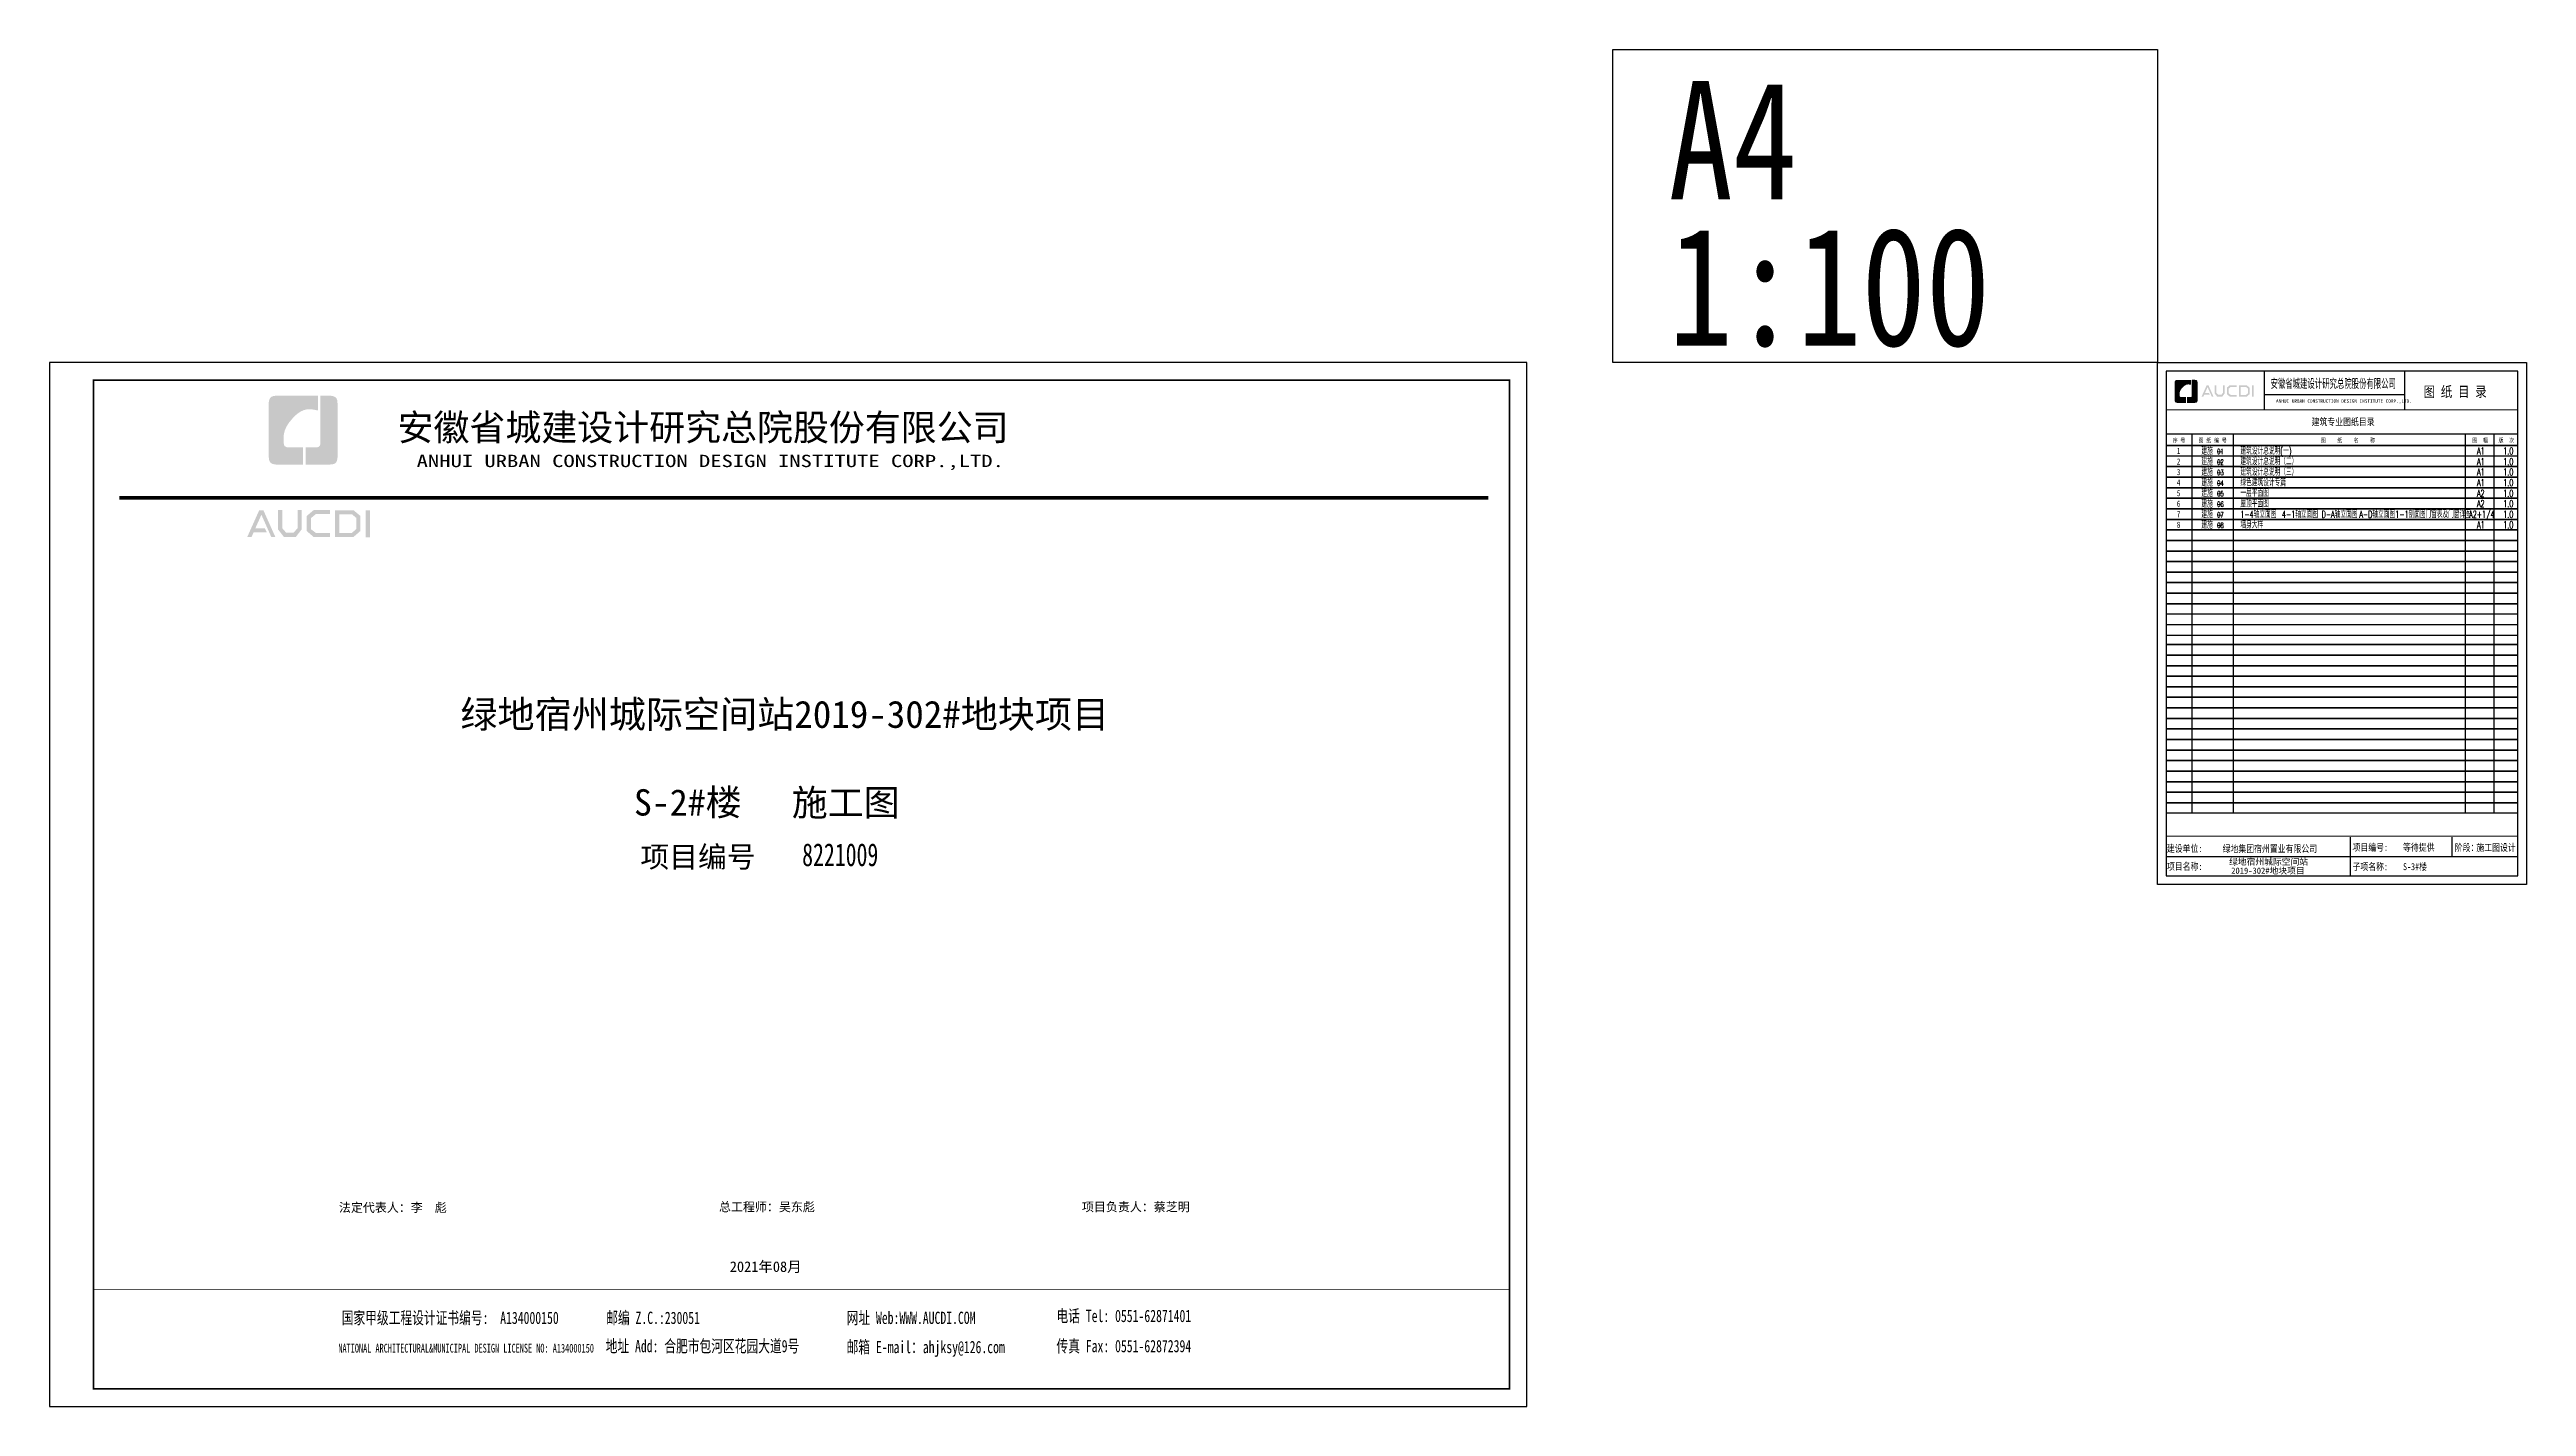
# Model space of a CAD drawing. Extents: x 1188826 to 1909461, y 608442 to 1651179.
# Drawn here: x 1471959 to 1612952, y 1498360 to 1575569 of the extents above; entities that cross this region are included whole.
import ezdxf
from ezdxf.enums import TextEntityAlignment as Align

# ---------------------------------------------------------------- set-up
doc = ezdxf.new("R2010")
doc.units = 0
doc.header["$LTSCALE"] = 1000
doc.header["$MEASUREMENT"] = 0
for name, color, linetype in [('C-Sheet-图框', 101, 'Continuous'), ('PUB_TEXT', 4, 'Continuous'), ('text', 7, 'Continuous'), ('图框', 140, 'Continuous'), ('图签文字', 147, 'Continuous')]:
    doc.layers.add(name, color=color, linetype=linetype)
doc.layers.add('图签', color=147, linetype='Continuous', lineweight=18)
doc.styles.add('_HZTXT', font='txt.shx', dxfattribs={"width": 0.8, "bigfont": 'hztxt.shx'})
doc.styles.add('DIM_FONT', font='SIMPLEX.shx', dxfattribs={"width": 0.56})
doc.styles.add('HT', font='simhei.ttf')
doc.styles.add('STYLE111', font='simhei.ttf', dxfattribs={"width": 0.7})
doc.styles.add('宋体', font='', dxfattribs={"height": 50})
doc.styles.add('建筑图签-1', font='simhei.ttf', dxfattribs={"width": 0.7})
doc.styles.add('黑体', font='simhei.ttf')
doc.styles.get('宋体').set_extended_font_data('SimSun')

msp = doc.modelspace()

# ---------------------------------------------------------------- texts
at = {"layer": 'C-Sheet-图框', "color": 7, "linetype": 'Continuous', "style": 'STYLE111', "width": 0.7}
for s, p in [('1', (1593050, 1552554)), ('3', (1593050, 1551354)), ('4', (1593050, 1550754)), ('2', (1593050, 1551954)), ('5', (1593050, 1550154)), ('6', (1593050, 1549554)), ('8', (1593050, 1548354)), ('7', (1593050, 1548954))]:
    msp.add_text(s, height=350, dxfattribs=at).set_placement(p)
at = {"layer": 'PUB_TEXT', "linetype": 'Continuous', "style": '_HZTXT', "width": 0.6}
for p in [(1594449, 1552513), (1594449, 1551913), (1594449, 1551313), (1594449, 1550713), (1594449, 1550113), (1594449, 1549513), (1594449, 1548913), (1594449, 1548313)]:
    msp.add_text('建施 - ', height=400, dxfattribs=at).set_placement(p)
at = {"layer": 'PUB_TEXT', "color": 1, "linetype": 'Continuous', "width": 0.6}
for s, height, style, p in [('01', 300, 'DIM_FONT', (1595339, 1552547)), ('1.0', 400, '_HZTXT', (1611634, 1552525)), ('02', 300, 'DIM_FONT', (1595339, 1551947)), ('03', 300, 'DIM_FONT', (1595339, 1551347)), ('04', 300, 'DIM_FONT', (1595339, 1550747)), ('1.0', 400, '_HZTXT', (1611634, 1551925)), ('1.0', 400, '_HZTXT', (1611634, 1551325)), ('1.0', 400, '_HZTXT', (1611634, 1550725)), ('05', 300, 'DIM_FONT', (1595339, 1550147)), ('06', 300, 'DIM_FONT', (1595339, 1549547)), ('1.0', 400, '_HZTXT', (1611634, 1550125)), ('1.0', 400, '_HZTXT', (1611634, 1549525)), ('07', 300, 'DIM_FONT', (1595339, 1548947)), ('08', 300, 'DIM_FONT', (1595339, 1548347)), ('1.0', 400, '_HZTXT', (1611634, 1548925)), ('1.0', 400, '_HZTXT', (1611634, 1548325))]:
    msp.add_text(s, height=height, dxfattribs=dict(at, style=style)).set_placement(p)
at = {"layer": 'PUB_TEXT', "color": 7, "linetype": 'Continuous', "style": '_HZTXT', "width": 0.6}
for s, p in [('建筑设计总说明(一)', (1596669, 1552525)), ('建筑设计总说明（二）', (1596669, 1551925)), ('A1', (1610135, 1552525)), ('绿色建筑设计专篇', (1596669, 1550725)), ('建筑设计总说明（三）', (1596669, 1551325)), ('A1', (1610135, 1551925)), ('A1', (1610135, 1551325)), ('A1', (1610135, 1550725)), ('屋顶平面图', (1596669, 1549525)), ('一层平面图', (1596669, 1550125)), ('A2', (1610135, 1550125)), ('A2', (1610135, 1549525)), ('墙身大样', (1596669, 1548325)), ('1-4轴立面图', (1596669, 1548925)), ('4-1轴立面图', (1599035, 1548925)), ('D-A轴立面图', (1601294, 1548925)), ('A-D轴立面图', (1603437, 1548925)), ('1-1剖面图', (1605485, 1548925)), ('门窗表及门窗详图', (1607197, 1548925)), ('A2+1/4', (1609691, 1548925)), ('A1', (1610135, 1548325))]:
    msp.add_text(s, height=400, dxfattribs=at).set_placement(p)
at = {"layer": 'text', "color": 2, "style": '黑体', "width": 0.8}
for s, p in [('A4', (1564115, 1567043)), ('1:100', (1564115, 1558717))]:
    msp.add_text(s, height=6729.5, dxfattribs=at).set_placement(p)
at = {"layer": '图签', "color": 7, "style": '宋体'}
msp.add_text('绿地宿州城际空间站2019-302#地块项目', height=1548.08, dxfattribs=at).set_placement((1495348, 1536971))
at = {"layer": '图签', "color": 6, "style": '宋体'}
for s, height, p in [('绿地宿州城际空间站', 356.7, (1596025, 1529176)), ('2019-302#地块项目', 356.68, (1596145, 1528668))]:
    msp.add_text(s, height=height, dxfattribs=at).set_placement(p)
at = {"layer": '图签文字', "color": 7, "style": '建筑图签-1'}
for s, height, width, p in [('安徽省城建设计研究总院股份有限公司', 500, 0.6, (1598383, 1556315)), ('图 纸 目 录', 600, 0.8, (1607095, 1555801)), ('序 号', 250, 0.8, (1592815, 1553212)), ('图 纸 编 号', 250, 0.8, (1594282, 1553212)), ('图    纸    名    称', 250, 0.8, (1601249, 1553212)), ('图  幅', 250, 0.8, (1609868, 1553212)), ('版  次', 250, 0.8, (1611364, 1553212)), (' 建设单位: ', 400, 0.8, (1592256, 1529909)), ('项目编号:', 400, 0.8, (1603050, 1529974)), ('阶段：', 400, 0.8, (1608870, 1529962)), ('项目名称:', 400, 0.8, (1592489, 1528887)), ('子项名称:', 400, 0.8, (1603050, 1528875)), ('国家甲级工程设计证书编号:  A134000150', 700, 0.7, (1488590, 1503053)), ('邮编 Z.C.:230051', 700, 0.7, (1503645, 1503053)), ('网址 Web:WWW.AUCDI.COM', 700, 0.7, (1517331, 1503053)), ('电话 Tel: 0551-62871401', 700, 0.7, (1529275, 1503164)), ('NATIONAL ARCHITECTURAL&MUNICIPAL DESIGN LICENSE NO: A134000150', 500, 0.6, (1488398, 1501426)), ('地址 Add: 合肥市包河区花园大道9号', 700, 0.7, (1503615, 1501446)), ('邮箱 E-mail：ahjksy@126.com', 700, 0.7, (1517331, 1501392)), ('传真 Fax: 0551-62872394', 700, 0.7, (1529275, 1501446))]:
    msp.add_text(s, height=height, dxfattribs=dict(at, width=width)).set_placement(p)
at = {"layer": '图签文字', "linetype": 'Continuous', "style": '建筑图签-1'}
for height, width, p in [(200, 0.91, (1598699, 1555468)), (700, 1.35, (1492855, 1551811))]:
    msp.add_text('ANHUI URBAN CONSTRUCTION DESIGN INSTITUTE CORP.,LTD.', height=height, dxfattribs=dict(at, width=width)).set_placement(p)
at = {"layer": '图签文字', "color": 7, "style": 'HT'}
msp.add_text('安徽省城建设计研究总院股份有限公司', height=1500, dxfattribs=at).set_placement((1491768, 1553320))
at = {"layer": '图签文字', "style": '建筑图签-1', "width": 0.8}
msp.add_text('建筑专业图纸目录', height=400, dxfattribs=at).set_placement((1600724, 1554186))
at = {"layer": '图签文字', "color": 2, "style": '建筑图签-1'}
msp.add_text('S-2#楼', height=1500, dxfattribs=at).set_placement((1505225, 1531980))
msp.add_text('     施工图', height=1500, dxfattribs=at).set_placement((1514728, 1531970), align=Align.CENTER)
at = {"layer": '图签文字', "color": 7, "style": '建筑图签-1'}
msp.add_text('项目编号 ', height=1200, dxfattribs=at).set_placement((1509279, 1529032), align=Align.CENTER)
at = {"layer": '图签文字', "color": 6, "style": '建筑图签-1', "width": 0.8}
for s, p in [('绿地集团宿州置业有限公司', (1595658, 1529894)), ('等待提供', (1605927, 1529974)), ('施工图设计', (1610102, 1529962))]:
    msp.add_text(s, height=400, dxfattribs=at).set_placement(p)
at = {"layer": '图签文字', "color": 2, "style": '建筑图签-1', "width": 0.8}
msp.add_text('S-3#楼', height=400, dxfattribs=at).set_placement((1605927, 1528874))
at = {"layer": '图签文字', "color": 6, "style": '建筑图签-1'}
for s, p in [('法定代表人：李  彪', (1488430, 1509424)), ('总工程师：吴东彪', (1510065, 1509463)), ('项目负责人：蔡芝明', (1530724, 1509463))]:
    msp.add_text(s, height=500, dxfattribs=at).set_placement(p)
msp.add_text('2021年08月', height=600, dxfattribs=at).set_placement((1512722, 1506015), align=Align.CENTER)
at = {"layer": '图签文字', "color": 6, "insert": (1514801, 1530406), "char_height": 1300, "width": 14205.47, "attachment_point": 1, "style": '建筑图签-1'}
msp.add_mtext('8221009', dxfattribs=at)

# ---------------------------------------------------------------- blocks, each defined once
blk = doc.blocks.new('院标5')
h = blk.add_hatch(color=150)
h.dxf.hatch_style = 1
h.set_gradient(color1=(33, 113, 253), color2=(33, 113, 253), tint=1, name='INVCURVED')
edge = h.paths.add_edge_path()
edge.add_spline(control_points=[(145923, 117120), (145941, 117121), (145949, 117120), (145976, 117120), (145976, 117120), (145976, 117120), (146652, 117120), (146652, 117120), (146652, 117120), (146652, 117120), (146652, 116145), (146652, 116145), (146652, 116145), (146652, 116145), (145129, 116145), (145129, 116145), (145129, 116145), (144888, 116145), (144693, 116317), (144693, 116581), (144693, 116581), (144693, 116581), (144693, 119627), (144693, 119627), (144693, 119627), (144693, 119868), (144860, 120063), (145129, 120063), (145129, 120063), (145129, 120063), (147494, 120063), (147494, 120063), (147494, 120063), (147494, 120063), (147494, 119224), (147494, 119224), (147494, 119224), (147494, 119224), (146503, 119404), (145872, 118560), (145872, 118560), (145540, 118141), (145525, 117619), (145546, 117380), (145546, 117380), (145567, 117141), (145546, 117380), (145546, 117380), (145546, 117380), (145546, 117380), (145578, 117105), (145923, 117120)], knot_values=[0, 0, 0, 0, 0.0714286, 0.0714286, 0.0714286, 0.1071429, 0.1428571, 0.1428571, 0.1428571, 0.1785714, 0.2142857, 0.2142857, 0.2142857, 0.25, 0.2857143, 0.2857143, 0.2857143, 0.3214286, 0.3571429, 0.3571429, 0.3571429, 0.3928571, 0.4285714, 0.4285714, 0.4285714, 0.4642857, 0.5, 0.5, 0.5, 0.5357143, 0.5714286, 0.5714286, 0.5714286, 0.6071429, 0.6428571, 0.6428571, 0.6428571, 0.6785714, 0.7142857, 0.7142857, 0.7142857, 0.75, 0.7857143, 0.7857143, 0.7857143, 0.8214286, 0.8571429, 0.8571429, 0.8571429, 0.9285714, 1, 1, 1, 1], degree=3, periodic=0)
h = blk.add_hatch(color=150)
h.dxf.hatch_style = 1
h.set_gradient(color1=(33, 113, 253), color2=(33, 113, 253), tint=1, name='INVCURVED')
edge = h.paths.add_edge_path()
edge.add_spline(control_points=[(148609, 119627), (148609, 119627), (148609, 116581), (148609, 116581), (148609, 116581), (148609, 116326), (148442, 116145), (148173, 116145), (148173, 116145), (148173, 116145), (146793, 116145), (146793, 116145), (146793, 116145), (146793, 116145), (146793, 117120), (146793, 117120), (146793, 117120), (146793, 117120), (147400, 117120), (147400, 117120), (147400, 117120), (147526, 117120), (147628, 117221), (147628, 117347), (147628, 117347), (147628, 117347), (147628, 120063), (147628, 120063), (147628, 120063), (147628, 120063), (148173, 120063), (148173, 120063), (148173, 120063), (148418, 120063), (148609, 119902), (148609, 119627)], knot_values=[0, 0, 0, 0, 0.1, 0.1, 0.1, 0.15, 0.2, 0.2, 0.2, 0.25, 0.3, 0.3, 0.3, 0.35, 0.4, 0.4, 0.4, 0.45, 0.5, 0.5, 0.5, 0.55, 0.6, 0.6, 0.6, 0.65, 0.7, 0.7, 0.7, 0.75, 0.8, 0.8, 0.8, 0.9, 1, 1, 1, 1], degree=3, periodic=0)
blk = doc.blocks.new('院标1')
h = blk.add_hatch(color=150)
h.dxf.hatch_style = 1
h.set_gradient(color1=(33, 113, 253), color2=(33, 113, 253), tint=1, name='INVCURVED')
edge = h.paths.add_edge_path()
edge.add_spline(control_points=[(116373, 648379), (116379, 648379), (116382, 648379), (116391, 648379), (116391, 648379), (116391, 648379), (116616, 648379), (116616, 648379), (116616, 648379), (116616, 648379), (116616, 648054), (116616, 648054), (116616, 648054), (116616, 648054), (116108, 648054), (116108, 648054), (116108, 648054), (116028, 648054), (115963, 648111), (115963, 648199), (115963, 648199), (115963, 648199), (115963, 649215), (115963, 649215), (115963, 649215), (115963, 649295), (116018, 649360), (116108, 649360), (116108, 649360), (116108, 649360), (116897, 649360), (116897, 649360), (116897, 649360), (116897, 649360), (116897, 649080), (116897, 649080), (116897, 649080), (116897, 649080), (116566, 649140), (116356, 648859), (116356, 648859), (116245, 648719), (116240, 648545), (116247, 648466), (116247, 648466), (116254, 648386), (116247, 648466), (116247, 648466), (116247, 648466), (116247, 648466), (116258, 648374), (116373, 648379)], knot_values=[0, 0, 0, 0, 0.0714286, 0.0714286, 0.0714286, 0.1071429, 0.1428571, 0.1428571, 0.1428571, 0.1785714, 0.2142857, 0.2142857, 0.2142857, 0.25, 0.2857143, 0.2857143, 0.2857143, 0.3214286, 0.3571429, 0.3571429, 0.3571429, 0.3928571, 0.4285714, 0.4285714, 0.4285714, 0.4642857, 0.5, 0.5, 0.5, 0.5357143, 0.5714286, 0.5714286, 0.5714286, 0.6071429, 0.6428571, 0.6428571, 0.6428571, 0.6785714, 0.7142857, 0.7142857, 0.7142857, 0.75, 0.7857143, 0.7857143, 0.7857143, 0.8214286, 0.8571429, 0.8571429, 0.8571429, 0.9285714, 1, 1, 1, 1], degree=3, periodic=0)
h = blk.add_hatch(color=150)
h.dxf.hatch_style = 1
h.set_gradient(color1=(33, 113, 253), color2=(33, 113, 253), tint=1, name='INVCURVED')
edge = h.paths.add_edge_path()
edge.add_spline(control_points=[(117268, 649215), (117268, 649215), (117268, 648199), (117268, 648199), (117268, 648199), (117268, 648114), (117212, 648054), (117123, 648054), (117123, 648054), (117123, 648054), (116663, 648054), (116663, 648054), (116663, 648054), (116663, 648054), (116663, 648379), (116663, 648379), (116663, 648379), (116663, 648379), (116865, 648379), (116865, 648379), (116865, 648379), (116907, 648379), (116941, 648413), (116941, 648455), (116941, 648455), (116941, 648455), (116941, 649360), (116941, 649360), (116941, 649360), (116941, 649360), (117123, 649360), (117123, 649360), (117123, 649360), (117204, 649360), (117268, 649306), (117268, 649215)], knot_values=[0, 0, 0, 0, 0.1, 0.1, 0.1, 0.15, 0.2, 0.2, 0.2, 0.25, 0.3, 0.3, 0.3, 0.35, 0.4, 0.4, 0.4, 0.45, 0.5, 0.5, 0.5, 0.55, 0.6, 0.6, 0.6, 0.65, 0.7, 0.7, 0.7, 0.75, 0.8, 0.8, 0.8, 0.9, 1, 1, 1, 1], degree=3, periodic=0)

# ---------------------------------------------------------------- hatches: boundary and pattern name
h = msp.add_hatch(color=150)
h.dxf.hatch_style = 1
h.set_gradient(color1=(33, 113, 253), color2=(33, 113, 253), tint=1, name='INVCURVED')
edge = h.paths.add_edge_path()
edge.add_spline(control_points=[(1594232, 1556631), (1594232, 1556631), (1594232, 1555615), (1594232, 1555615), (1594232, 1555615), (1594232, 1555530), (1594176, 1555470), (1594087, 1555470), (1594087, 1555470), (1594087, 1555470), (1593627, 1555470), (1593627, 1555470), (1593627, 1555470), (1593627, 1555470), (1593627, 1555795), (1593627, 1555795), (1593627, 1555795), (1593627, 1555795), (1593829, 1555795), (1593829, 1555795), (1593829, 1555795), (1593871, 1555795), (1593905, 1555829), (1593905, 1555870), (1593905, 1555870), (1593905, 1555870), (1593905, 1556776), (1593905, 1556776), (1593905, 1556776), (1593905, 1556776), (1594087, 1556776), (1594087, 1556776), (1594087, 1556776), (1594168, 1556776), (1594232, 1556722), (1594232, 1556631)], knot_values=[0, 0, 0, 0, 0.1, 0.1, 0.1, 0.15, 0.2, 0.2, 0.2, 0.25, 0.3, 0.3, 0.3, 0.35, 0.4, 0.4, 0.4, 0.45, 0.5, 0.5, 0.5, 0.55, 0.6, 0.6, 0.6, 0.65, 0.7, 0.7, 0.7, 0.75, 0.8, 0.8, 0.8, 0.9, 1, 1, 1, 1], degree=3, periodic=0)
at = {"layer": '图签文字'}
h = msp.add_hatch(color=4, dxfattribs=at)
h.paths.add_polyline_path([(1597323, 1556466), (1597430, 1556466), (1597430, 1555811), (1597323, 1555811)])
h.paths.add_polyline_path([(1596683, 1556367), (1596683, 1555919), (1596990, 1555919), (1597096, 1556010), (1597096, 1556281), (1596993, 1556367)], flags=16)
h.paths.add_polyline_path([(1596583, 1556467), (1596583, 1555819), (1597027, 1555819), (1597196, 1555964), (1597196, 1556328), (1597030, 1556467)])
h.paths.add_polyline_path([(1596462, 1556470), (1596462, 1556372), (1596116, 1556372), (1596003, 1556278), (1596003, 1556006), (1596116, 1555919), (1596464, 1555919), (1596464, 1555815), (1596069, 1555815), (1595897, 1555963), (1595897, 1556328), (1596066, 1556470)])
h.paths.add_polyline_path([(1595201, 1556469), (1595304, 1556469), (1595304, 1556034), (1595401, 1555923), (1595580, 1555923), (1595677, 1556034), (1595677, 1556469), (1595773, 1556469), (1595773, 1556003), (1595634, 1555818), (1595347, 1555818), (1595201, 1556005)])
h.paths.add_polyline_path([(1594749, 1556467), (1594849, 1556467), (1595139, 1555818), (1595041, 1555818), (1594802, 1556357), (1594653, 1556027), (1594884, 1556027), (1594935, 1555929), (1594611, 1555929), (1594561, 1555816), (1594457, 1555816)])
h = msp.add_hatch(color=256, dxfattribs=at)
h.paths.add_polyline_path([(1489953, 1549355), (1490205, 1549355), (1490205, 1547814), (1489953, 1547814)])
h.paths.add_polyline_path([(1488448, 1549121), (1488448, 1548069), (1489169, 1548069), (1489417, 1548283), (1489417, 1548920), (1489177, 1549121)], flags=16)
h.paths.add_polyline_path([(1488212, 1549358), (1488212, 1547833), (1489257, 1547833), (1489654, 1548174), (1489654, 1549030), (1489262, 1549358)])
h.paths.add_polyline_path([(1487926, 1549365), (1487926, 1549134), (1487112, 1549134), (1486846, 1548912), (1486846, 1548273), (1487112, 1548068), (1487930, 1548068), (1487930, 1547825), (1487003, 1547825), (1486598, 1548173), (1486598, 1549030), (1486994, 1549365)])
h.paths.add_polyline_path([(1484960, 1549361), (1485201, 1549361), (1485201, 1548340), (1485429, 1548077), (1485851, 1548077), (1486079, 1548340), (1486079, 1549361), (1486307, 1549361), (1486307, 1548266), (1485978, 1547832), (1485302, 1547832), (1484960, 1548270)])
h.paths.add_polyline_path([(1483896, 1549359), (1484130, 1549359), (1484814, 1547830), (1484583, 1547830), (1484020, 1549098), (1483670, 1548322), (1484213, 1548322), (1484334, 1548091), (1483572, 1548091), (1483455, 1547826), (1483209, 1547826)])

# ---------------------------------------------------------------- linework, layer by layer
at = {"layer": 'text', "color": 2}
msp.add_lwpolyline([(1591952, 1557760), (1560952, 1557760), (1560952, 1575569), (1591952, 1575569)], close=True, dxfattribs=at)
at = {"layer": '图框'}
for p, q in [((1592452, 1557260), (1592452, 1528560)), ((1612452, 1557260), (1592452, 1557260)), ((1598046, 1555060), (1598046, 1557260)), ((1606036, 1555060), (1606036, 1557260)), ((1612452, 1528560), (1612452, 1557260)), ((1606015, 1555923), (1598046, 1555923)), ((1592452, 1553710), (1592452, 1529710)), ((1592452, 1553710), (1592452, 1533910)), ((1592452, 1553710), (1612452, 1553710)), ((1612452, 1553035), (1592452, 1553035)), ((1612452, 1553035), (1592452, 1553035)), ((1592452, 1553035), (1612452, 1553035)), ((1592452, 1553035), (1612452, 1553035)), ((1612452, 1552435), (1592452, 1552435)), ((1593896, 1553710), (1593896, 1532110)), ((1596254, 1553710), (1596254, 1532110)), ((1609464, 1553710), (1609464, 1532110)), ((1611098, 1553710), (1611098, 1532110)), ((1612452, 1551835), (1592452, 1551835)), ((1592452, 1551835), (1612452, 1551835)), ((1592452, 1551835), (1612452, 1551835)), ((1612452, 1551835), (1592452, 1551835)), ((1612452, 1551235), (1592452, 1551235)), ((1612452, 1551235), (1592452, 1551235)), ((1592452, 1551235), (1612452, 1551235)), ((1612452, 1550635), (1592452, 1550635)), ((1612452, 1550635), (1592452, 1550635)), ((1592452, 1550635), (1612452, 1550635)), ((1592452, 1550635), (1612452, 1550635)), ((1612452, 1550035), (1592452, 1550035)), ((1612452, 1550035), (1592452, 1550035)), ((1612452, 1550035), (1592452, 1550035)), ((1612452, 1550035), (1592452, 1550035)), ((1592452, 1550035), (1612452, 1550035)), ((1592452, 1550035), (1612452, 1550035)), ((1612452, 1549435), (1592452, 1549435)), ((1592452, 1549435), (1612452, 1549435)), ((1592452, 1549435), (1612452, 1549435)), ((1612452, 1549435), (1592452, 1549435)), ((1612452, 1548835), (1592452, 1548835)), ((1612452, 1548835), (1592452, 1548835)), ((1592452, 1548835), (1612452, 1548835)), ((1592452, 1548835), (1612452, 1548835)), ((1612452, 1548235), (1592452, 1548235)), ((1612452, 1548235), (1592452, 1548235)), ((1592452, 1548235), (1612452, 1548235)), ((1592452, 1548235), (1612452, 1548235)), ((1612452, 1547635), (1592452, 1547635)), ((1612452, 1547635), (1592452, 1547635)), ((1612452, 1547635), (1592452, 1547635)), ((1612452, 1547635), (1592452, 1547635)), ((1592452, 1547635), (1612452, 1547635)), ((1592452, 1547635), (1612452, 1547635)), ((1612452, 1547035), (1592452, 1547035)), ((1592452, 1547035), (1612452, 1547035)), ((1592452, 1547035), (1612452, 1547035)), ((1612452, 1547035), (1592452, 1547035)), ((1612452, 1546435), (1592452, 1546435)), ((1612452, 1546435), (1592452, 1546435)), ((1592452, 1546435), (1612452, 1546435)), ((1592452, 1546435), (1612452, 1546435)), ((1612452, 1545835), (1592452, 1545835)), ((1612452, 1545835), (1592452, 1545835)), ((1592452, 1545835), (1612452, 1545835)), ((1592452, 1545835), (1612452, 1545835)), ((1612452, 1545235), (1592452, 1545235)), ((1612452, 1545235), (1592452, 1545235)), ((1612452, 1545235), (1592452, 1545235)), ((1612452, 1545235), (1592452, 1545235)), ((1592452, 1545235), (1612452, 1545235)), ((1592452, 1545235), (1612452, 1545235)), ((1612452, 1544635), (1592452, 1544635)), ((1592452, 1544635), (1612452, 1544635)), ((1592452, 1544635), (1612452, 1544635)), ((1612452, 1544635), (1592452, 1544635)), ((1612452, 1544035), (1592452, 1544035)), ((1612452, 1544035), (1592452, 1544035)), ((1592452, 1544035), (1612452, 1544035)), ((1592452, 1544035), (1612452, 1544035)), ((1612452, 1543435), (1592452, 1543435)), ((1612452, 1542835), (1592452, 1542835)), ((1612452, 1542235), (1592452, 1542235)), ((1612452, 1541710), (1592452, 1541710)), ((1592452, 1541710), (1612452, 1541710)), ((1592452, 1541710), (1612452, 1541710)), ((1612452, 1541710), (1592452, 1541710)), ((1612452, 1541110), (1592452, 1541110)), ((1612452, 1541110), (1592452, 1541110)), ((1592452, 1541110), (1612452, 1541110)), ((1592452, 1541110), (1612452, 1541110)), ((1612452, 1540510), (1592452, 1540510)), ((1612452, 1540510), (1592452, 1540510)), ((1592452, 1540510), (1612452, 1540510)), ((1592452, 1540510), (1612452, 1540510)), ((1612452, 1539910), (1592452, 1539910)), ((1612452, 1539910), (1592452, 1539910)), ((1612452, 1539910), (1592452, 1539910)), ((1612452, 1539910), (1592452, 1539910)), ((1592452, 1539910), (1612452, 1539910)), ((1592452, 1539910), (1612452, 1539910)), ((1612452, 1539310), (1592452, 1539310)), ((1592452, 1539310), (1612452, 1539310)), ((1592452, 1539310), (1612452, 1539310)), ((1612452, 1539310), (1592452, 1539310)), ((1612452, 1538710), (1592452, 1538710)), ((1612452, 1538710), (1592452, 1538710)), ((1592452, 1538710), (1612452, 1538710)), ((1592452, 1538710), (1612452, 1538710)), ((1612452, 1538110), (1592452, 1538110)), ((1612452, 1538110), (1592452, 1538110)), ((1592452, 1538110), (1612452, 1538110)), ((1592452, 1538110), (1612452, 1538110)), ((1612452, 1537510), (1592452, 1537510)), ((1612452, 1537510), (1592452, 1537510)), ((1612452, 1537510), (1592452, 1537510)), ((1612452, 1537510), (1592452, 1537510)), ((1592452, 1537510), (1612452, 1537510)), ((1592452, 1537510), (1612452, 1537510)), ((1612452, 1536910), (1592452, 1536910)), ((1592452, 1536910), (1612452, 1536910)), ((1592452, 1536910), (1612452, 1536910)), ((1612452, 1536910), (1592452, 1536910)), ((1612452, 1536310), (1592452, 1536310)), ((1612452, 1536310), (1592452, 1536310)), ((1592452, 1536310), (1612452, 1536310)), ((1592452, 1536310), (1612452, 1536310)), ((1612452, 1535710), (1592452, 1535710)), ((1612452, 1535710), (1592452, 1535710)), ((1592452, 1535710), (1612452, 1535710)), ((1592452, 1535710), (1612452, 1535710)), ((1612452, 1535110), (1592452, 1535110)), ((1612452, 1535110), (1592452, 1535110)), ((1612452, 1535110), (1592452, 1535110)), ((1612452, 1535110), (1592452, 1535110)), ((1592452, 1535110), (1612452, 1535110)), ((1592452, 1535110), (1612452, 1535110)), ((1612452, 1534510), (1592452, 1534510)), ((1592452, 1534510), (1612452, 1534510)), ((1592452, 1534510), (1612452, 1534510)), ((1612452, 1534510), (1592452, 1534510)), ((1612452, 1533910), (1592452, 1533910)), ((1612452, 1533910), (1592452, 1533910)), ((1592452, 1533910), (1612452, 1533910)), ((1592452, 1533910), (1612452, 1533910)), ((1612452, 1533310), (1592452, 1533310)), ((1612452, 1533310), (1592452, 1533310)), ((1612452, 1533310), (1592452, 1533310)), ((1612452, 1533310), (1592452, 1533310)), ((1592452, 1533310), (1612452, 1533310)), ((1592452, 1533310), (1612452, 1533310)), ((1612452, 1532710), (1592452, 1532710)), ((1592452, 1532710), (1612452, 1532710)), ((1612452, 1532710), (1592452, 1532710)), ((1592452, 1532710), (1612452, 1532710)), ((1612452, 1532110), (1592452, 1532110)), ((1602923, 1530760), (1602923, 1528560)), ((1608697, 1530760), (1608697, 1529661)), ((1592452, 1529659), (1612452, 1529661)), ((1592452, 1528560), (1612452, 1528560))]:
    msp.add_line(p, q, dxfattribs=at)
for points in [[(1471959, 1498360), (1556059, 1498360), (1556059, 1557760), (1471959, 1557760)], [(1612952, 1557760), (1612952, 1528060), (1591952, 1528060), (1591952, 1557760)], [(1612952, 1557760), (1612952, 1528060), (1591952, 1528060), (1591952, 1557760)], [(1592452, 1528560), (1612452, 1528560), (1612452, 1557260), (1592452, 1557260)]]:
    msp.add_lwpolyline(points, close=True, dxfattribs=at)
at = {"layer": '图框', "const_width": 100}
msp.add_lwpolyline([(1555059, 1499360), (1555059, 1556760), (1474459, 1556760), (1474459, 1499360)], close=True, dxfattribs=at)
at = {"layer": '图框'}
for points, const_width in [([(1592452, 1555060), (1612452, 1555060)], 56.2), ([(1475927, 1550062), (1553862, 1550062)], 200), ([(1592452, 1530811), (1612452, 1530811)], 56.2), ([(1474459, 1505011), (1555059, 1505011)], 39.6)]:
    msp.add_lwpolyline(points, dxfattribs=dict(at, const_width=const_width))

# ---------------------------------------------------------------- block references
for name, p in [('院标1', (1476962, 907412)), ('院标5', (1339743, 1435810))]:
    msp.add_blockref(name, p)

msp.set_redraw_order([(e.dxf.handle, doc.entitydb.next_handle()) for e in msp.query("TEXT MTEXT ATTDEF DIMENSION ARC_DIMENSION")])  # texts and dimensions are drawn at this point

doc.saveas('drawing.dxf')
